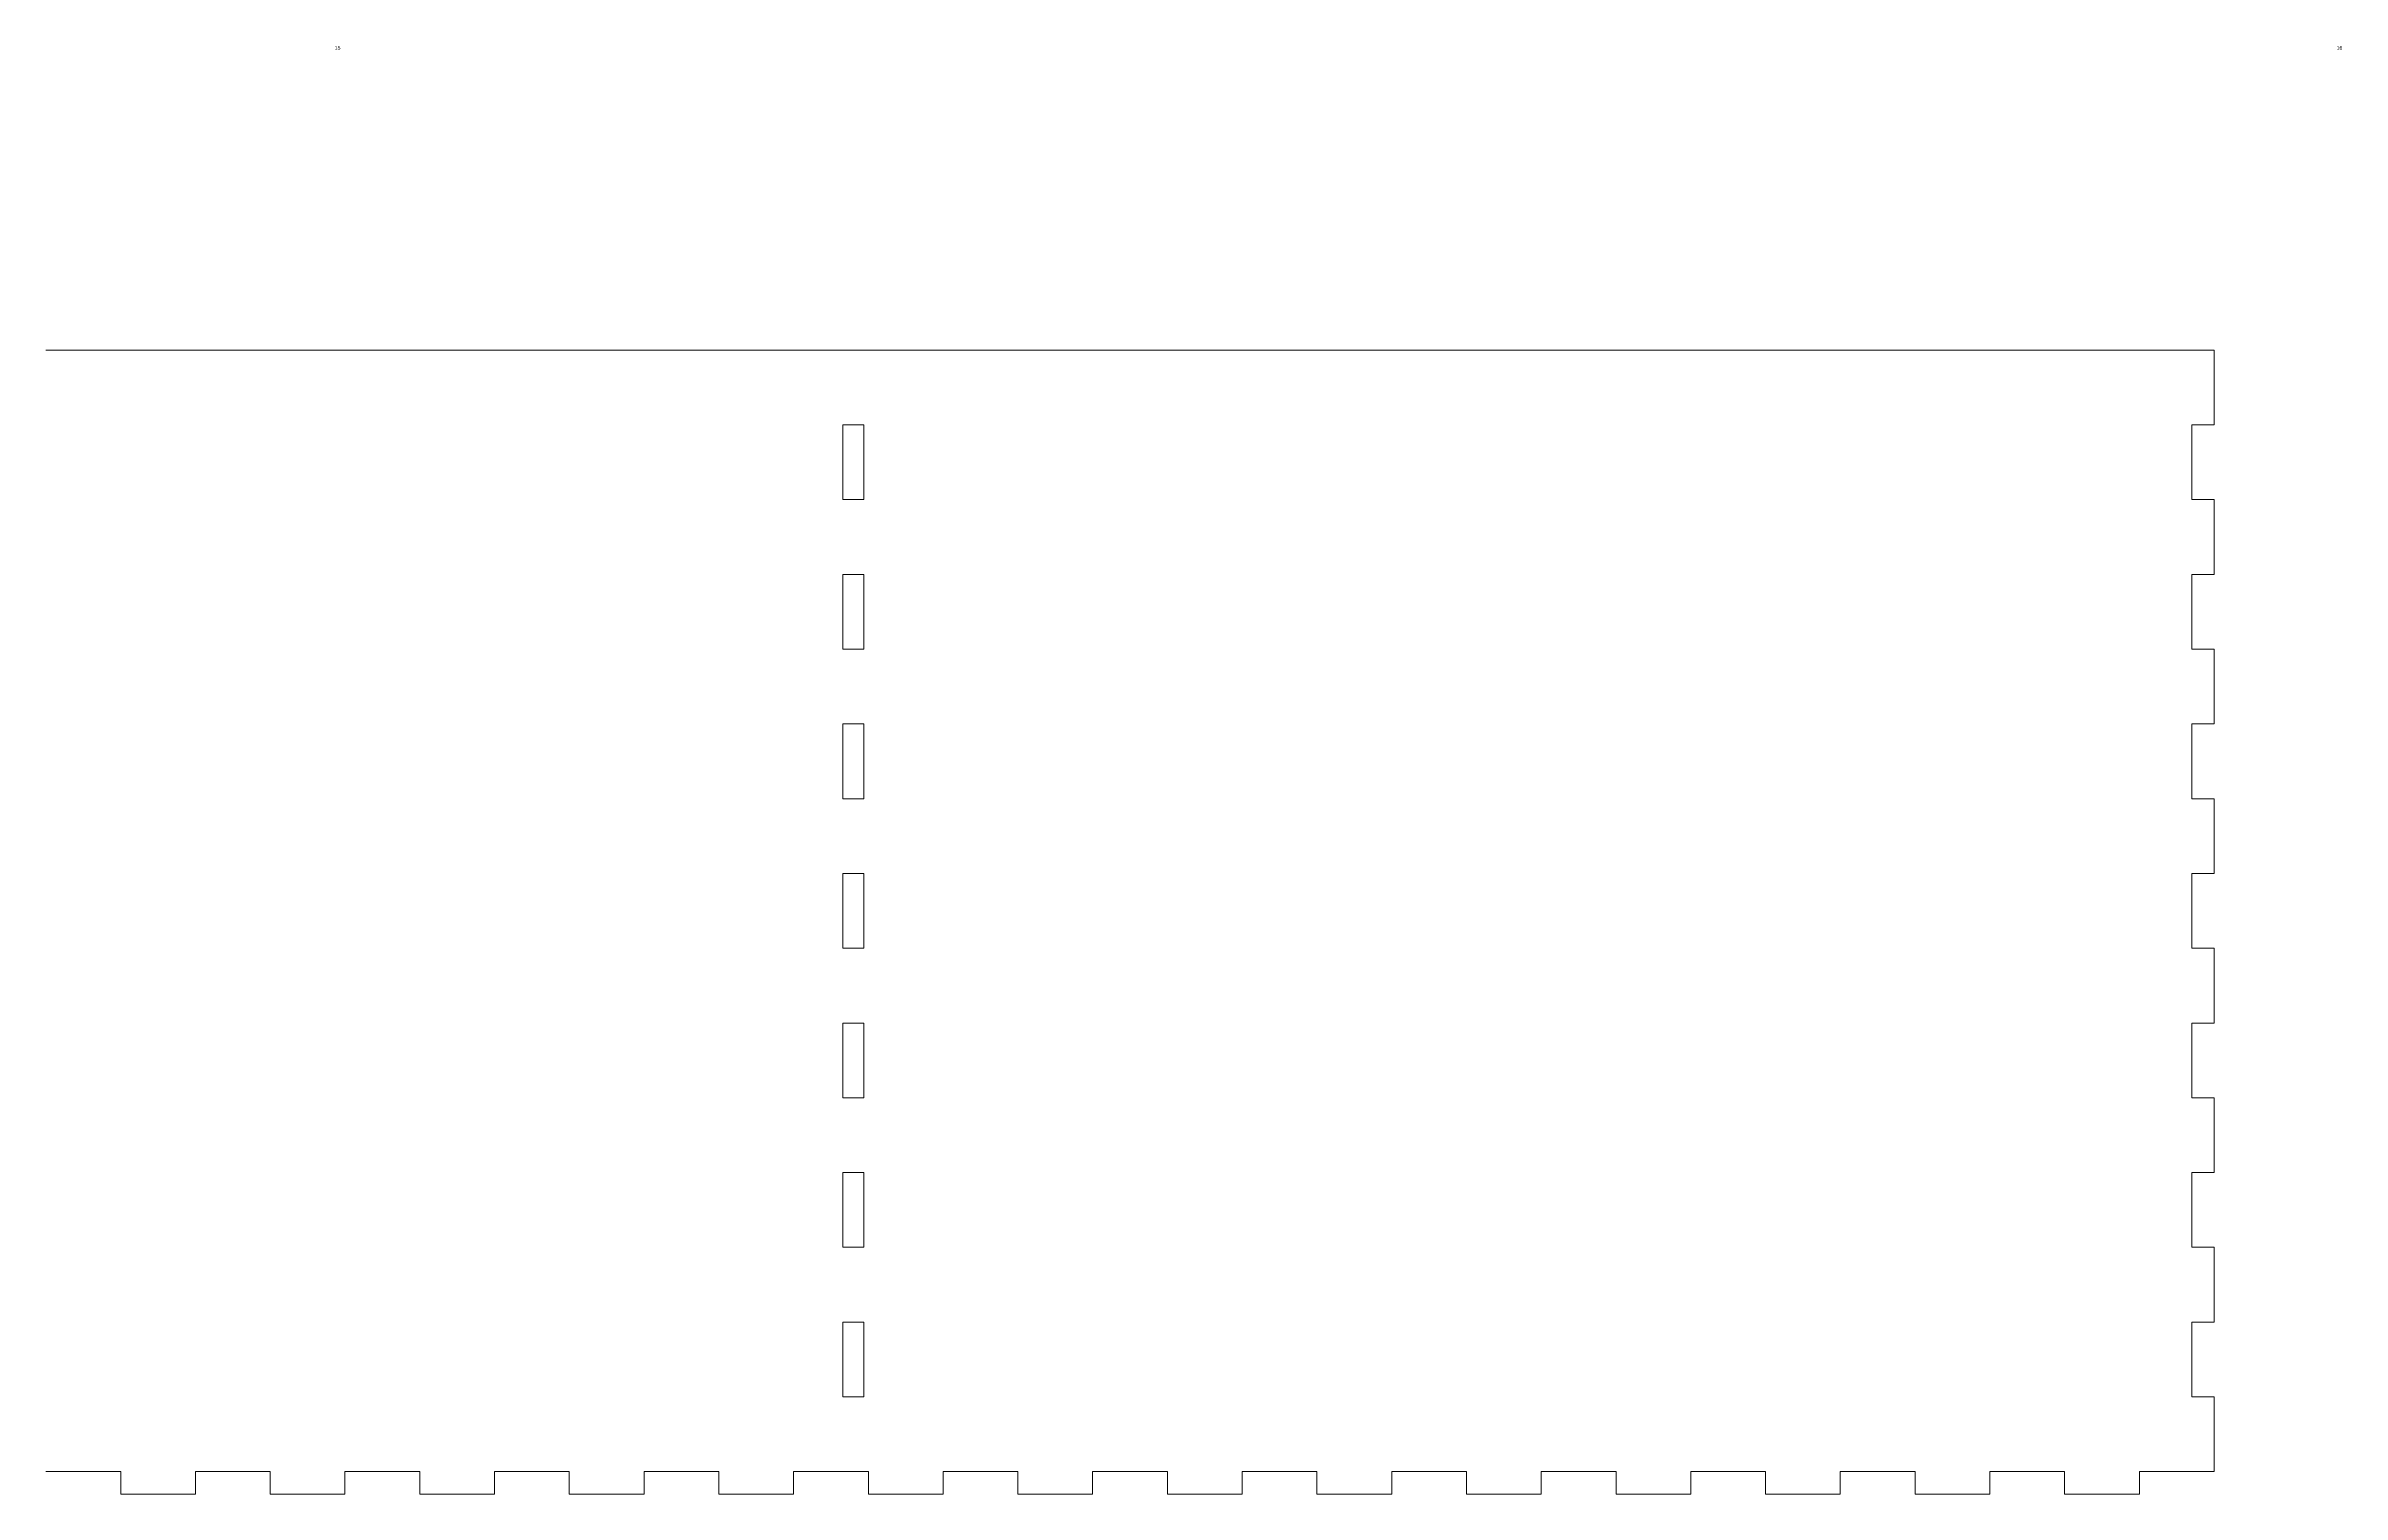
# Model space of a CAD drawing. Header units: millimetres. Extents: x -17105 to -8097, y 7860 to 10394.
# Drawn here: x -9359.7 to -9052.6, y 8051.4 to 8245.1 of the extents above; entities that cross this region are included whole.
import ezdxf

# ---------------------------------------------------------------- set-up
doc = ezdxf.new("R2010")
doc.units = ezdxf.units.MM
doc.layers.add('A-DETL-THIN', color=151, linetype='Continuous', lineweight=9)
doc.layers.add('G-ANNO-TEXT', color=231, linetype='Continuous', lineweight=9)
doc.styles.add('Arial', font='arial.ttf', dxfattribs={"height": 0.491766})

msp = doc.modelspace()

# ---------------------------------------------------------------- linework, layer by layer
at = {"layer": 'A-DETL-THIN'}
for p, q in [((-9359.74, 8204.42), (-9069.74, 8204.42)), ((-9069.74, 8204.42), (-9069.74, 8194.42)), ((-9069.74, 8194.42), (-9069.74, 8204.42)), ((-9250.34, 8194.42), (-9253.14, 8194.42)), ((-9253.14, 8194.42), (-9253.14, 8184.42)), ((-9250.34, 8194.42), (-9250.34, 8184.42)), ((-9069.74, 8194.42), (-9072.74, 8194.42)), ((-9072.74, 8194.42), (-9072.74, 8184.42)), ((-9250.34, 8184.42), (-9253.14, 8184.42)), ((-9069.74, 8184.42), (-9072.74, 8184.42)), ((-9069.74, 8174.42), (-9069.74, 8184.42)), ((-9250.34, 8174.42), (-9253.14, 8174.42)), ((-9253.14, 8174.42), (-9253.14, 8164.42)), ((-9250.34, 8174.42), (-9250.34, 8164.42)), ((-9069.74, 8174.42), (-9072.74, 8174.42)), ((-9072.74, 8174.42), (-9072.74, 8164.42)), ((-9250.34, 8164.42), (-9253.14, 8164.42)), ((-9069.74, 8164.42), (-9072.74, 8164.42)), ((-9069.74, 8154.42), (-9069.74, 8164.42)), ((-9250.34, 8154.42), (-9253.14, 8154.42)), ((-9253.14, 8154.42), (-9253.14, 8144.42)), ((-9250.34, 8154.42), (-9250.34, 8144.42)), ((-9069.74, 8154.42), (-9072.74, 8154.42)), ((-9072.74, 8154.42), (-9072.74, 8144.42)), ((-9250.34, 8144.42), (-9253.14, 8144.42)), ((-9069.74, 8144.42), (-9072.74, 8144.42)), ((-9069.74, 8134.42), (-9069.74, 8144.42)), ((-9250.34, 8134.42), (-9253.14, 8134.42)), ((-9253.14, 8134.42), (-9253.14, 8124.42)), ((-9250.34, 8134.42), (-9250.34, 8124.42)), ((-9069.74, 8134.42), (-9072.74, 8134.42)), ((-9072.74, 8134.42), (-9072.74, 8124.42)), ((-9250.34, 8124.42), (-9253.14, 8124.42)), ((-9069.74, 8124.42), (-9072.74, 8124.42)), ((-9069.74, 8114.42), (-9069.74, 8124.42)), ((-9250.34, 8114.42), (-9253.14, 8114.42)), ((-9253.14, 8114.42), (-9253.14, 8104.42)), ((-9250.34, 8114.42), (-9250.34, 8104.42)), ((-9069.74, 8114.42), (-9072.74, 8114.42)), ((-9072.74, 8114.42), (-9072.74, 8104.42)), ((-9250.34, 8104.42), (-9253.14, 8104.42)), ((-9069.74, 8104.42), (-9072.74, 8104.42)), ((-9069.74, 8094.42), (-9069.74, 8104.42)), ((-9250.34, 8094.42), (-9253.14, 8094.42)), ((-9253.14, 8094.42), (-9253.14, 8084.42)), ((-9250.34, 8094.42), (-9250.34, 8084.42)), ((-9069.74, 8094.42), (-9072.74, 8094.42)), ((-9072.74, 8094.42), (-9072.74, 8084.42)), ((-9250.34, 8084.42), (-9253.14, 8084.42)), ((-9069.74, 8084.42), (-9072.74, 8084.42)), ((-9069.74, 8074.42), (-9069.74, 8084.42)), ((-9250.34, 8074.42), (-9253.14, 8074.42)), ((-9253.14, 8074.42), (-9253.14, 8064.42)), ((-9250.34, 8074.42), (-9250.34, 8064.42)), ((-9069.74, 8074.42), (-9072.74, 8074.42)), ((-9072.74, 8074.42), (-9072.74, 8064.42)), ((-9250.34, 8064.42), (-9253.14, 8064.42)), ((-9069.74, 8064.42), (-9072.74, 8064.42)), ((-9069.74, 8054.42), (-9069.74, 8064.42)), ((-9359.74, 8054.42), (-9349.74, 8054.42)), ((-9349.74, 8054.42), (-9349.74, 8051.42)), ((-9339.74, 8054.42), (-9329.74, 8054.42)), ((-9339.74, 8054.42), (-9339.74, 8051.42)), ((-9329.74, 8054.42), (-9329.74, 8051.42)), ((-9319.74, 8054.42), (-9309.74, 8054.42)), ((-9319.74, 8054.42), (-9319.74, 8051.42)), ((-9309.74, 8054.42), (-9309.74, 8051.42)), ((-9299.74, 8054.42), (-9289.74, 8054.42)), ((-9299.74, 8054.42), (-9299.74, 8051.42)), ((-9289.74, 8054.42), (-9289.74, 8051.42)), ((-9279.74, 8054.42), (-9279.74, 8051.42)), ((-9279.74, 8054.42), (-9269.74, 8054.42)), ((-9269.74, 8054.42), (-9269.74, 8051.42)), ((-9259.74, 8054.42), (-9259.74, 8051.42)), ((-9259.74, 8054.42), (-9249.74, 8054.42)), ((-9249.74, 8054.42), (-9249.74, 8051.42)), ((-9239.74, 8054.42), (-9229.74, 8054.42)), ((-9239.74, 8054.42), (-9239.74, 8051.42)), ((-9229.74, 8054.42), (-9229.74, 8051.42)), ((-9219.74, 8054.42), (-9209.74, 8054.42)), ((-9219.74, 8054.42), (-9219.74, 8051.42)), ((-9209.74, 8054.42), (-9209.74, 8051.42)), ((-9199.74, 8054.42), (-9199.74, 8051.42)), ((-9199.74, 8054.42), (-9189.74, 8054.42)), ((-9189.74, 8054.42), (-9189.74, 8051.42)), ((-9179.74, 8054.42), (-9179.74, 8051.42)), ((-9179.74, 8054.42), (-9169.74, 8054.42)), ((-9169.74, 8054.42), (-9169.74, 8051.42)), ((-9159.74, 8054.42), (-9159.74, 8051.42)), ((-9159.74, 8054.42), (-9149.74, 8054.42)), ((-9149.74, 8054.42), (-9149.74, 8051.42)), ((-9139.74, 8054.42), (-9139.74, 8051.42)), ((-9139.74, 8054.42), (-9129.74, 8054.42)), ((-9129.74, 8054.42), (-9129.74, 8051.42)), ((-9119.74, 8054.42), (-9119.74, 8051.42)), ((-9119.74, 8054.42), (-9109.74, 8054.42)), ((-9109.74, 8054.42), (-9109.74, 8051.42)), ((-9099.74, 8054.42), (-9099.74, 8051.42)), ((-9099.74, 8054.42), (-9089.74, 8054.42)), ((-9089.74, 8054.42), (-9089.74, 8051.42)), ((-9069.74, 8054.42), (-9079.74, 8054.42)), ((-9079.74, 8054.42), (-9079.74, 8051.42)), ((-9079.74, 8054.42), (-9069.74, 8054.42)), ((-9339.74, 8051.42), (-9349.74, 8051.42)), ((-9319.74, 8051.42), (-9329.74, 8051.42)), ((-9299.74, 8051.42), (-9309.74, 8051.42)), ((-9279.74, 8051.42), (-9289.74, 8051.42)), ((-9259.74, 8051.42), (-9269.74, 8051.42)), ((-9239.74, 8051.42), (-9249.74, 8051.42)), ((-9219.74, 8051.42), (-9229.74, 8051.42)), ((-9199.74, 8051.42), (-9209.74, 8051.42)), ((-9179.74, 8051.42), (-9189.74, 8051.42)), ((-9159.74, 8051.42), (-9169.74, 8051.42)), ((-9139.74, 8051.42), (-9149.74, 8051.42)), ((-9119.74, 8051.42), (-9129.74, 8051.42)), ((-9099.74, 8051.42), (-9109.74, 8051.42)), ((-9079.74, 8051.42), (-9089.74, 8051.42))]:
    msp.add_line(p, q, dxfattribs=at)

# ---------------------------------------------------------------- texts
at = {"layer": 'G-ANNO-TEXT', "color": 7, "char_height": 0.492, "width": 0.912, "attachment_point": 1, "line_spacing_factor": 0.938532, "style": 'Arial'}
for s, insert in [('15', (-9321.11, 8245.1)), ('16', (-9053.36, 8245.1))]:
    msp.add_mtext(s, dxfattribs=dict(at, insert=insert))

doc.saveas('drawing.dxf')
